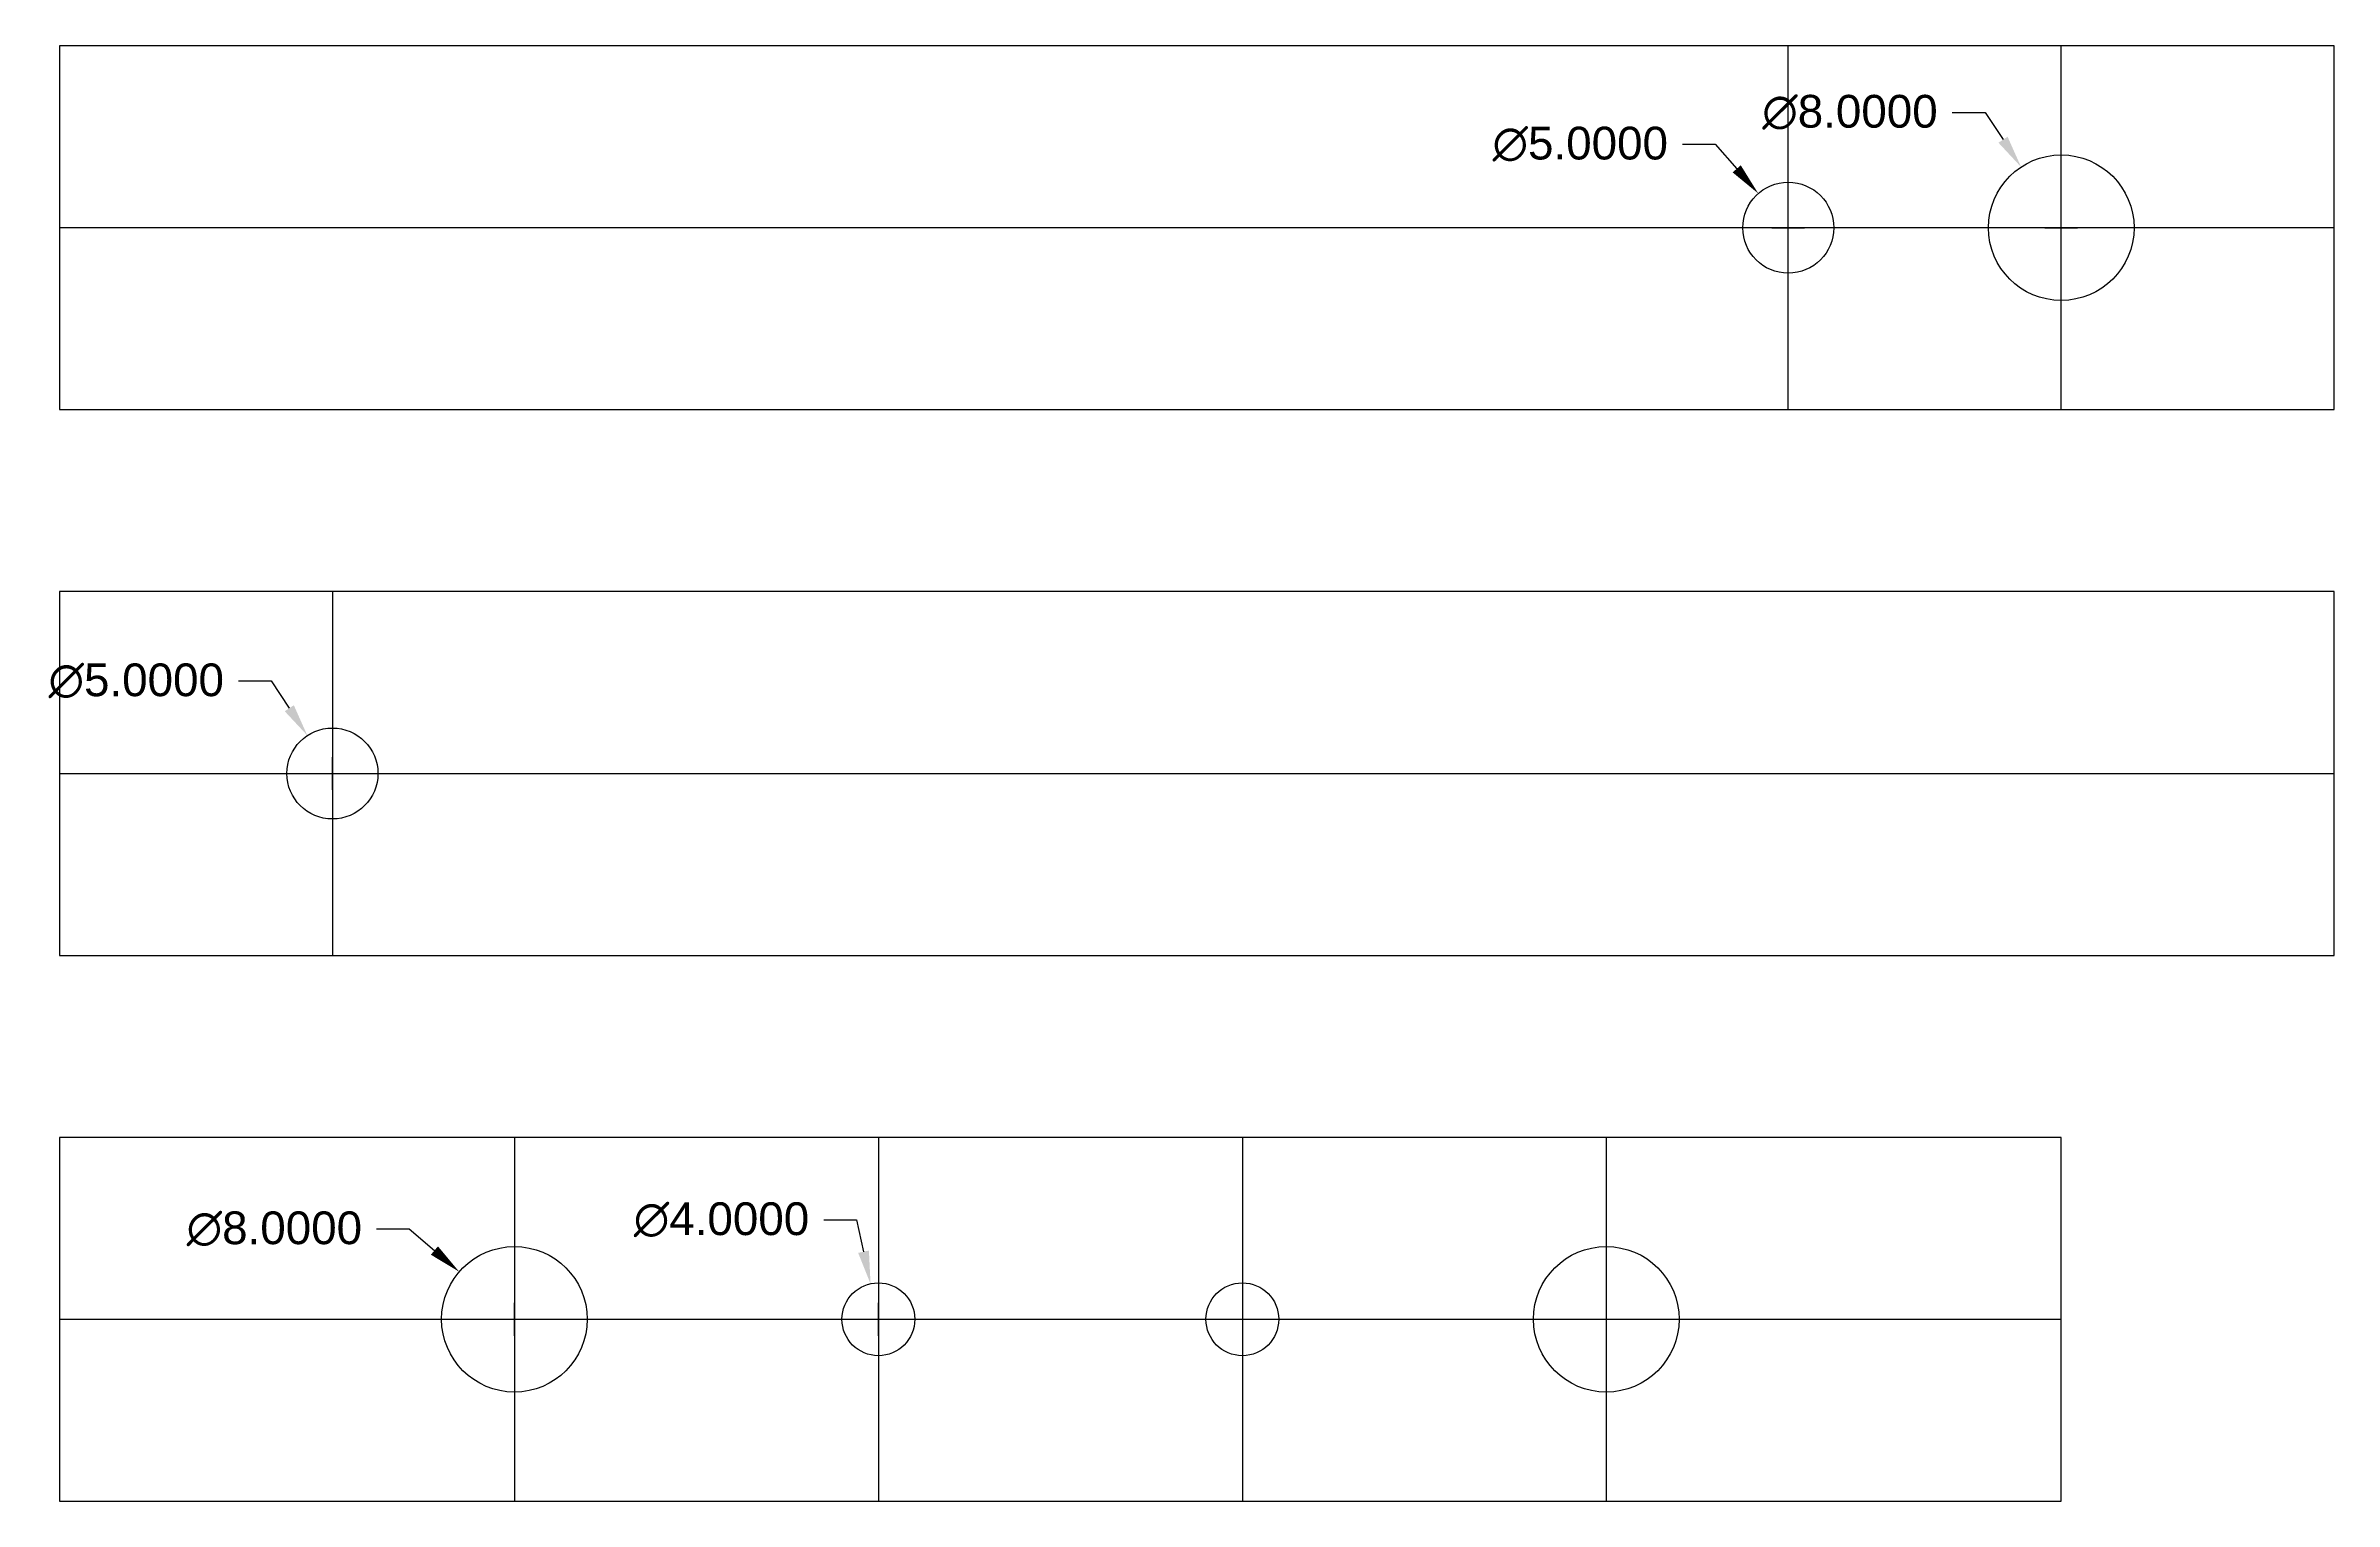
# Model space of a CAD drawing. Header units: inches. Extents: x -1 to 125, y 0 to 80.
import ezdxf

# ---------------------------------------------------------------- set-up
doc = ezdxf.new("R2010")
doc.units = ezdxf.units.IN
doc.header["$MEASUREMENT"] = 0
for name, color, linetype in [('Case', 7, 'Continuous'), ('Guide', 5, 'Continuous'), ('Hole', 7, 'Continuous')]:
    doc.layers.add(name, color=color, linetype=linetype)
doc.styles.get("Standard").update_dxf_attribs({"font": 'arial.ttf'})
doc.dimstyles.new('Annotative', dxfattribs={"dimscale": 0, "dimtxt": 0.18, "dimasz": 0.18, "dimexe": 0.18, "dimexo": 0.0625, "dimgap": 0.09, "dimtad": 0, "dimtih": 1, "dimtoh": 1, "dimdec": 4, "dimzin": 0, "dimdsep": 46, "dimtxsty": 'Standard', "dimcen": 0.09, "dimadec": 0, "dimazin": 0, "dimtfac": 1, "dimtdec": 4, "dimtofl": 0, "dimtmove": 0, "dimatfit": 3, "dimfxl": 1, "dimtolj": 1, "dimtzin": 0, "dimarcsym": 0})

# ---------------------------------------------------------------- blocks, each defined once
blk = doc.blocks.new('*D1')
at = {"layer": 'Defpoints', "color": 0, "transparency": 16777216}
for p in [(93.35, 71.88), (96.65, 68.12)]:
    blk.add_point(p, dxfattribs=at)
at = {"layer": 'Hole', "color": 0, "lineweight": -2, "transparency": 16777216}
for p, q in [((89.18, 74.59), (90.98, 74.59)), ((90.98, 74.59), (92.17, 73.24)), ((95, 69.1), (95, 70.9)), ((94.1, 70), (95.9, 70))]:
    blk.add_line(p, q, dxfattribs=at)
at = {"layer": 'Hole', "color": 0, "transparency": 16777216}
blk.add_solid([(92.39, 73.43), (91.94, 73.04), (93.35, 71.88)], dxfattribs=at)
at = {"layer": 'Hole', "color": 0, "transparency": 16777216, "insert": (83.57, 74.59), "char_height": 1.8, "attachment_point": 5}
blk.add_mtext('\\A1;∅5.0000', dxfattribs=at)
blk = doc.blocks.new('*D2')
at = {"layer": 'Defpoints', "color": 0, "transparency": 16777216}
for p in [(13.62, 42.09), (16.38, 37.91)]:
    blk.add_point(p, dxfattribs=at)
at = {"layer": 'Hole', "color": 0, "lineweight": -2, "transparency": 16777216}
for p, q in [((9.84, 45.09), (11.64, 45.09)), ((11.64, 45.09), (12.63, 43.59)), ((15, 39.1), (15, 40.9)), ((14.1, 40), (15.9, 40))]:
    blk.add_line(p, q, dxfattribs=at)
at = {"layer": 'Hole', "color": 0, "transparency": 16777216}
blk.add_solid([(12.88, 43.75), (12.38, 43.42), (13.62, 42.09)], dxfattribs=at)
at = {"layer": 'Hole', "color": 0, "transparency": 16777216, "insert": (4.22, 45.09), "char_height": 1.8, "attachment_point": 5}
blk.add_mtext('\\A1;∅5.0000', dxfattribs=at)
blk = doc.blocks.new('*D3')
at = {"layer": 'Defpoints', "color": 0, "transparency": 16777216}
for p in [(107.79, 73.34), (112.21, 66.66)]:
    blk.add_point(p, dxfattribs=at)
at = {"layer": 'Hole', "color": 0, "lineweight": -2, "transparency": 16777216}
for p, q in [((104.01, 76.34), (105.81, 76.34)), ((105.81, 76.34), (106.8, 74.84)), ((110, 69.1), (110, 70.9)), ((109.1, 70), (110.9, 70))]:
    blk.add_line(p, q, dxfattribs=at)
at = {"layer": 'Hole', "color": 0, "transparency": 16777216}
blk.add_solid([(107.05, 75), (106.55, 74.67), (107.79, 73.34)], dxfattribs=at)
at = {"layer": 'Hole', "color": 0, "transparency": 16777216, "insert": (98.39, 76.34), "char_height": 1.8, "attachment_point": 5}
blk.add_mtext('\\A1;∅8.0000', dxfattribs=at)
blk = doc.blocks.new('*D4')
at = {"layer": 'Defpoints', "color": 0, "transparency": 16777216}
for p in [(21.97, 12.61), (28.03, 7.39)]:
    blk.add_point(p, dxfattribs=at)
at = {"layer": 'Hole', "color": 0, "lineweight": -2, "transparency": 16777216}
for p, q in [((17.42, 14.97), (19.22, 14.97)), ((19.22, 14.97), (20.6, 13.78)), ((25, 9.1), (25, 10.9)), ((24.1, 10), (25.9, 10))]:
    blk.add_line(p, q, dxfattribs=at)
at = {"layer": 'Hole', "color": 0, "transparency": 16777216}
blk.add_solid([(20.8, 14.01), (20.41, 13.55), (21.97, 12.61)], dxfattribs=at)
at = {"layer": 'Hole', "color": 0, "transparency": 16777216, "insert": (11.81, 14.97), "char_height": 1.8, "attachment_point": 5}
blk.add_mtext('\\A1;∅8.0000', dxfattribs=at)
blk = doc.blocks.new('*D5')
at = {"layer": 'Defpoints', "color": 0, "transparency": 16777216}
for p in [(44.57, 11.95), (45.43, 8.05)]:
    blk.add_point(p, dxfattribs=at)
at = {"layer": 'Hole', "color": 0, "lineweight": -2, "transparency": 16777216}
for p, q in [((42, 15.47), (43.8, 15.47)), ((43.8, 15.47), (44.18, 13.71)), ((45, 9.1), (45, 10.9)), ((44.1, 10), (45.9, 10))]:
    blk.add_line(p, q, dxfattribs=at)
at = {"layer": 'Hole', "color": 0, "transparency": 16777216}
blk.add_solid([(44.48, 13.78), (43.89, 13.65), (44.57, 11.95)], dxfattribs=at)
at = {"layer": 'Hole', "color": 0, "transparency": 16777216, "insert": (36.38, 15.47), "char_height": 1.8, "attachment_point": 5}
blk.add_mtext('\\A1;∅4.0000', dxfattribs=at)

msp = doc.modelspace()

# ---------------------------------------------------------------- linework, layer by layer
at = {"layer": 'Case'}
for points in [[(125, 80), (0, 80), (0, 60), (125, 60)], [(0, 30), (125, 30), (125, 50), (0, 50)], [(0, 0), (110, 0), (110, 20), (0, 20)]]:
    msp.add_lwpolyline(points, close=True, dxfattribs=at)
at = {"layer": 'Guide'}
for p, q in [((95, 60), (95, 80)), ((110, 60), (110, 80)), ((125, 70), (0, 70)), ((15, 50), (15, 30)), ((0, 40), (125, 40)), ((25, 20), (25, 0)), ((45, 20), (45, 0)), ((65, 20), (65, 0)), ((85, 20), (85, 0)), ((0, 10), (110, 10))]:
    msp.add_line(p, q, dxfattribs=at)
at = {"layer": 'Hole'}
for centre, radius in [((110, 70), 4), ((95, 70), 2.5), ((15, 40), 2.5), ((25, 10), 4), ((85, 10), 4), ((45, 10), 2), ((65, 10), 2)]:
    msp.add_circle(centre, radius, dxfattribs=at)

# ---------------------------------------------------------------- dimensions: what is measured, and where the dimension line sits
for p1, p2, picture, middle in [((112.2078, 66.66449), (107.7922, 73.33551), '*D3', (98.39276, 76.33746)), ((96.64615, 68.11846), (93.35385, 71.88154), '*D1', (83.57097, 74.59095)), ((16.37843, 37.91435), (13.62157, 42.08565), '*D2', (4.22423, 45.08899)), ((45.42966, 8.0467), (44.57034, 11.9533), '*D5', (36.38454, 15.46925))]:
    dim = msp.add_diameter_dim_2p(p1=p1, p2=p2, dimstyle='Annotative', dxfattribs=at)
    dim.commit()
    dim.dimension.update_dxf_attribs({"geometry": picture, "text_midpoint": middle})
dim = msp.add_diameter_dim_2p(p1=(28.03299, 7.39213), p2=(21.96701, 12.60787), dimstyle='Annotative', dxfattribs=at)
dim.commit()
dim.dimension.update_dxf_attribs({"geometry": '*D4', "text_midpoint": (11.80972, 14.968), "dimtype": 163})

doc.saveas('drawing.dxf')
